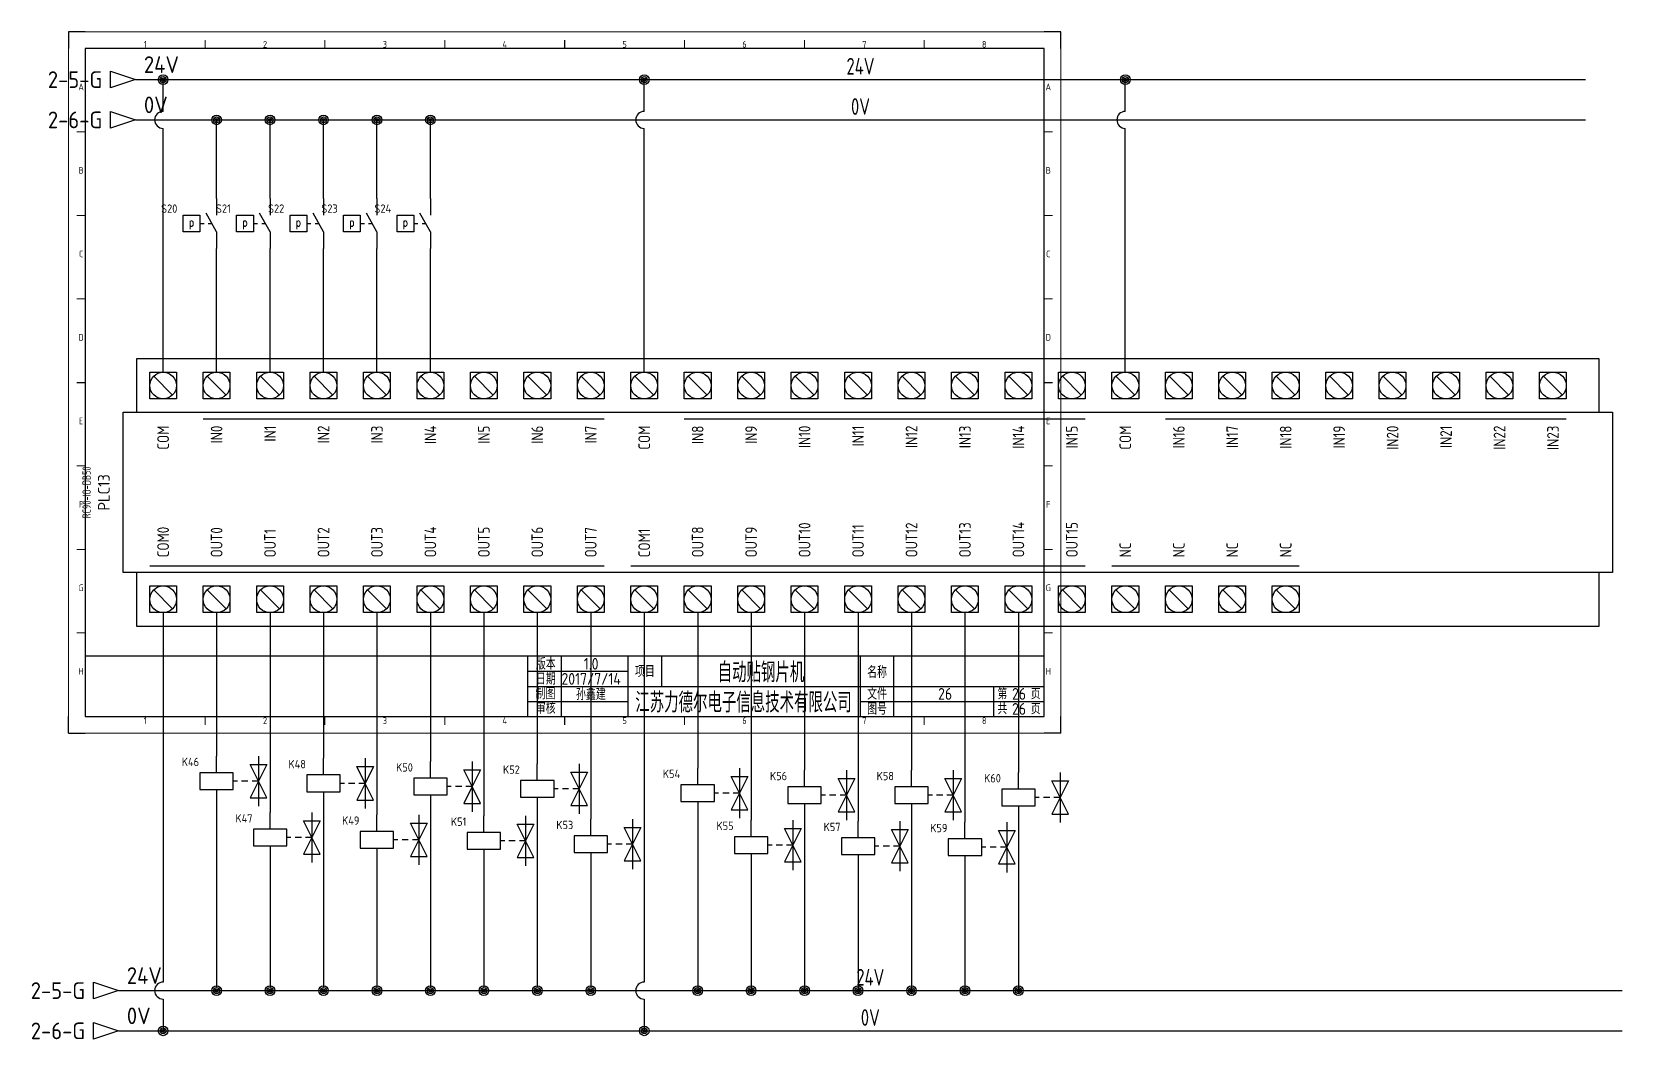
# Model space of a CAD drawing. Header units: millimetres. Extents: x 2018 to 2494, y 1296 to 1597.
import ezdxf
from ezdxf.enums import TextEntityAlignment as Align

# ---------------------------------------------------------------- set-up
doc = ezdxf.new("R2010")
doc.units = ezdxf.units.MM
for name, color, linetype in [('AE_BOR', 1, 'Continuous'), ('DESC', 150, 'Continuous'), ('SYMS', 7, 'Continuous'), ('TAGS', 150, 'Continuous'), ('TERMS', 123, 'Continuous'), ('WIRENO', 72, 'Continuous'), ('WIREREF_DEST', 52, 'Continuous'), ('WIRES', 7, 'Continuous'), ('XREF', 7, 'Continuous'), ('图框_标题栏属性', 1, 'Continuous'), ('图框_标题栏文字', 6, 'Continuous')]:
    doc.layers.add(name, color=color, linetype=linetype)
doc.styles.add('ACGBTS', font='ISOCP.SHX')
doc.styles.add('PIN', font='simplex', dxfattribs={"width": 0.75})
doc.styles.get("Standard").update_dxf_attribs({"font": 'arial.ttf'})
doc.styles.add('WD_IEC', font='ISOCP2.shx', dxfattribs={"height": 4, "bigfont": 'gbcbig.shx'})
doc.styles.add('工程字', font='gbenor.shx', dxfattribs={"bigfont": 'gbcbig.shx'})

# ---------------------------------------------------------------- blocks, each defined once
blk = doc.blocks.new('Border')
for p, q in [((584, 410), (10, 410)), ((10, 410), (10, 10)), ((584, 10), (584, 410)), ((10, 10), (584, 10))]:
    blk.add_line(p, q)
at = {"layer": 'AE_BOR', "color": 1, "lineweight": 30}
for p, q in [((10, 420), (0, 420)), ((0, 420), (0, 410)), ((594, 420), (584, 420)), ((594, 410), (594, 420)), ((297, 410), (297, 415)), ((5, 210), (10, 210)), ((584, 210), (589, 210)), ((0, 0), (0, 10)), ((297, 5), (297, 10)), ((594, 0), (594, 10)), ((0, 0), (10, 0)), ((594, 0), (584, 0))]:
    blk.add_line(p, q, dxfattribs=at)
at = {"layer": 'AE_BOR', "color": 1, "lineweight": 15}
for p, q in [((0, 420), (594, 420)), ((0, 0), (0, 420)), ((594, 420), (594, 0)), ((81.75, 410), (81.75, 415)), ((153.5, 410), (153.5, 415)), ((225.25, 410), (225.25, 415)), ((368.75, 410), (368.75, 415)), ((440.5, 410), (440.5, 415)), ((512.25, 410), (512.25, 415)), ((10, 360), (5, 360)), ((589, 360), (584, 360)), ((10, 310), (5, 310)), ((589, 310), (584, 310)), ((10, 260), (5, 260)), ((589, 260), (584, 260)), ((10, 160), (5, 160)), ((589, 160), (584, 160)), ((10, 110), (5, 110)), ((589, 110), (584, 110)), ((10, 60), (5, 60)), ((589, 60), (584, 60)), ((81.75, 5), (81.75, 10)), ((153.5, 5), (153.5, 10)), ((225.25, 5), (225.25, 10)), ((368.75, 5), (368.75, 10)), ((440.5, 5), (440.5, 10)), ((512.25, 5), (512.25, 10)), ((594, 0), (0, 0))]:
    blk.add_line(p, q, dxfattribs=at)
at = {"layer": 'AE_BOR', "color": 1, "lineweight": 15, "style": 'ACGBTS'}
for s, p in [('1', (45.875, 412.5)), ('2', (117.625, 412.5)), ('3', (189.375, 412.5)), ('4', (261.125, 412.5)), ('5', (332.875, 412.5)), ('6', (404.625, 412.5)), ('7', (476.375, 412.5)), ('8', (548.125, 412.5)), ('A', (7.5, 387)), ('A', (586.5, 387)), ('B', (7.5, 337)), ('B', (586.5, 337)), ('C', (7.5, 287)), ('C', (586.5, 287)), ('D', (7.5, 237)), ('D', (586.5, 237)), ('E', (7.5, 187)), ('E', (586.5, 187)), ('F', (7.5, 137)), ('F', (586.5, 137)), ('G', (7.5, 87)), ('G', (586.5, 87)), ('H', (7.5, 37)), ('H', (586.5, 37)), ('1', (45.875, 7.5)), ('2', (117.625, 7.5)), ('3', (189.375, 7.5)), ('4', (261.125, 7.5)), ('5', (332.875, 7.5)), ('6', (404.625, 7.5)), ('7', (476.375, 7.5)), ('8', (548.125, 7.5))]:
    blk.add_text(s, height=4, dxfattribs=at).set_placement(p, align=Align.MIDDLE)
blk = doc.blocks.new('LdrDkA4')
for p, q in [((132.5, 0), (132.5, 18)), ((142.5, 0), (142.5, 18)), ((162.5, 0), (162.5, 18)), ((162.5, 0), (162.5, 18)), ((162.5, 0), (162.5, 18)), ((172.5, 18), (172.5, 13.5)), ((232, 0), (232, 18)), ((242, 0), (242, 18)), ((132.5, 13.5), (162.5, 13.5)), ((172.5, 13.5), (172.5, 9)), ((132.5, 9), (162.99, 9)), ((162.5, 9), (287, 9)), ((272, 0), (272, 9)), ((132.5, 4.5), (162.5, 4.5)), ((142.5, 2.09), (142.5, 2.09)), ((142.5, 2.09), (142.5, 2.09)), ((232, 4.5), (287, 4.5))]:
    blk.add_line(p, q)
blk.add_lwpolyline([(132.5, 18), (0, 18), (0, 0), (132.5, 0)], close=True)
blk.add_lwpolyline([(132.5, 0), (287, 0), (287, 18), (132.5, 18)])
at = {"flags": 9}
blk.add_attdef('WD_TB', (0, 0), '', height=2.5, dxfattribs=at)
at = {"layer": '图框_标题栏属性', "style": '工程字'}
for tag, height, p in [('版本', 3.5, (151.42, 15.75)), ('项目', 6, (202.25, 13.5)), ('名称', 3.5, (264.42, 13.27)), ('日期', 3.5, (151.42, 11.25)), ('制图', 3.5, (151.34, 6.85)), ('公司名称', 6, (197.03, 4.5)), ('文件', 3.5, (257.37, 6.75)), ('页数', 3.5, (279.5, 6.75)), ('审核', 3.5, (151.65, 2.36)), ('图号', 3.5, (257.37, 2.25)), ('总数', 3.5, (279.5, 2.25))]:
    blk.add_attdef(tag, text='', height=height, dxfattribs=at).set_placement(p, align=Align.MIDDLE)
at = {"layer": '图框_标题栏文字', "style": '工程字'}
for s, height, p in [('版本', 3.5, (137.85, 15.75)), ('项目', 3.5, (167.5, 13.5)), ('名称', 3.5, (237, 13.27)), ('日期', 3.5, (137.85, 11.25)), ('制图', 3.5, (137.75, 6.85)), ('文件', 3.5, (237, 6.75)), ('第    页', 3.25, (279.5, 6.75)), ('审核', 3.5, (137.81, 2.51)), ('图号', 3.5, (237, 2.25)), ('共    页', 3.25, (279.5, 2.25))]:
    blk.add_text(s, height=height, dxfattribs=at).set_placement(p, align=Align.MIDDLE_CENTER)
blk = doc.blocks.new('PLCIO_EPSONRC90IO1')
for p, q in [((-187.84, 39.19), (-187.84, 23.19)), ((249.96, 39.19), (-187.84, 39.19)), ((249.96, 23.19), (249.96, 39.19)), ((-183.84, 27.19), (-183.84, 35.19)), ((-183.84, 35.19), (-175.84, 35.19)), ((-182.67, 34.02), (-177.01, 28.36)), ((-175.84, 35.19), (-175.84, 27.19)), ((-167.84, 27.19), (-167.84, 35.19)), ((-167.84, 35.19), (-159.84, 35.19)), ((-166.67, 34.02), (-161.01, 28.36)), ((-159.84, 35.19), (-159.84, 27.19)), ((-151.84, 27.19), (-151.84, 35.19)), ((-151.84, 35.19), (-143.84, 35.19)), ((-150.67, 34.02), (-145.01, 28.36)), ((-143.84, 35.19), (-143.84, 27.19)), ((-135.84, 27.19), (-135.84, 35.19)), ((-135.84, 35.19), (-127.84, 35.19)), ((-134.67, 34.02), (-129.01, 28.36)), ((-127.84, 35.19), (-127.84, 27.19)), ((-119.84, 27.19), (-119.84, 35.19)), ((-119.84, 35.19), (-111.84, 35.19)), ((-118.67, 34.02), (-113.01, 28.36)), ((-111.84, 35.19), (-111.84, 27.19)), ((-103.84, 27.19), (-103.84, 35.19)), ((-103.84, 35.19), (-95.84, 35.19)), ((-102.67, 34.02), (-97.01, 28.36)), ((-95.84, 35.19), (-95.84, 27.19)), ((-87.84, 27.19), (-87.84, 35.19)), ((-87.84, 35.19), (-79.84, 35.19)), ((-86.67, 34.02), (-81.01, 28.36)), ((-79.84, 35.19), (-79.84, 27.19)), ((-71.84, 27.19), (-71.84, 35.19)), ((-71.84, 35.19), (-63.84, 35.19)), ((-70.67, 34.02), (-65.01, 28.36)), ((-63.84, 35.19), (-63.84, 27.19)), ((-55.84, 27.19), (-55.84, 35.19)), ((-55.84, 35.19), (-47.84, 35.19)), ((-54.67, 34.02), (-49.01, 28.36)), ((-47.84, 35.19), (-47.84, 27.19)), ((-39.84, 27.19), (-39.84, 35.19)), ((-39.84, 35.19), (-31.84, 35.19)), ((-38.67, 34.02), (-33.01, 28.36)), ((-31.84, 35.19), (-31.84, 27.19)), ((-23.84, 27.19), (-23.84, 35.19)), ((-23.84, 35.19), (-15.84, 35.19)), ((-22.67, 34.02), (-17.01, 28.36)), ((-15.84, 35.19), (-15.84, 27.19)), ((-7.84, 27.19), (-7.84, 35.19)), ((-7.84, 35.19), (0.16, 35.19)), ((-6.67, 34.02), (-1.01, 28.36)), ((0.16, 35.19), (0.16, 27.19)), ((8.16, 27.19), (8.16, 35.19)), ((8.16, 35.19), (16.16, 35.19)), ((9.33, 34.02), (14.99, 28.36)), ((16.16, 35.19), (16.16, 27.19)), ((24.16, 27.19), (24.16, 35.19)), ((24.16, 35.19), (32.16, 35.19)), ((25.33, 34.02), (30.99, 28.36)), ((32.16, 35.19), (32.16, 27.19)), ((40.16, 27.19), (40.16, 35.19)), ((40.16, 35.19), (48.16, 35.19)), ((41.33, 34.02), (46.99, 28.36)), ((48.16, 35.19), (48.16, 27.19)), ((56.16, 27.19), (56.16, 35.19)), ((56.16, 35.19), (64.16, 35.19)), ((57.33, 34.02), (62.99, 28.36)), ((64.16, 35.19), (64.16, 27.19)), ((72.16, 27.19), (72.16, 35.19)), ((72.16, 35.19), (80.16, 35.19)), ((73.33, 34.02), (78.99, 28.36)), ((80.16, 35.19), (80.16, 27.19)), ((88.16, 27.19), (88.16, 35.19)), ((88.16, 35.19), (96.16, 35.19)), ((89.33, 34.02), (94.99, 28.36)), ((96.16, 35.19), (96.16, 27.19)), ((104.16, 27.19), (104.16, 35.19)), ((104.16, 35.19), (112.16, 35.19)), ((105.33, 34.02), (110.99, 28.36)), ((112.16, 35.19), (112.16, 27.19)), ((120.16, 27.19), (120.16, 35.19)), ((120.16, 35.19), (128.16, 35.19)), ((121.33, 34.02), (126.99, 28.36)), ((128.16, 35.19), (128.16, 27.19)), ((136.16, 27.19), (136.16, 35.19)), ((136.16, 35.19), (144.16, 35.19)), ((137.33, 34.02), (142.99, 28.36)), ((144.16, 35.19), (144.16, 27.19)), ((152.16, 27.19), (152.16, 35.19)), ((152.16, 35.19), (160.16, 35.19)), ((153.33, 34.02), (158.99, 28.36)), ((160.16, 35.19), (160.16, 27.19)), ((168.16, 27.19), (168.16, 35.19)), ((168.16, 35.19), (176.16, 35.19)), ((169.33, 34.02), (174.99, 28.36)), ((176.16, 35.19), (176.16, 27.19)), ((184.16, 27.19), (184.16, 35.19)), ((184.16, 35.19), (192.16, 35.19)), ((185.33, 34.02), (190.99, 28.36)), ((192.16, 35.19), (192.16, 27.19)), ((200.16, 27.19), (200.16, 35.19)), ((200.16, 35.19), (208.16, 35.19)), ((201.33, 34.02), (206.99, 28.36)), ((208.16, 35.19), (208.16, 27.19)), ((216.16, 27.19), (216.16, 35.19)), ((216.16, 35.19), (224.16, 35.19)), ((217.33, 34.02), (222.99, 28.36)), ((224.16, 35.19), (224.16, 27.19)), ((232.16, 27.19), (232.16, 35.19)), ((232.16, 35.19), (240.16, 35.19)), ((233.33, 34.02), (238.99, 28.36)), ((240.16, 35.19), (240.16, 27.19)), ((-175.84, 27.19), (-183.84, 27.19)), ((-159.84, 27.19), (-167.84, 27.19)), ((-143.84, 27.19), (-151.84, 27.19)), ((-127.84, 27.19), (-135.84, 27.19)), ((-111.84, 27.19), (-119.84, 27.19)), ((-95.84, 27.19), (-103.84, 27.19)), ((-79.84, 27.19), (-87.84, 27.19)), ((-63.84, 27.19), (-71.84, 27.19)), ((-47.84, 27.19), (-55.84, 27.19)), ((-31.84, 27.19), (-39.84, 27.19)), ((-15.84, 27.19), (-23.84, 27.19)), ((0.16, 27.19), (-7.84, 27.19)), ((16.16, 27.19), (8.16, 27.19)), ((32.16, 27.19), (24.16, 27.19)), ((48.16, 27.19), (40.16, 27.19)), ((64.16, 27.19), (56.16, 27.19)), ((80.16, 27.19), (72.16, 27.19)), ((96.16, 27.19), (88.16, 27.19)), ((112.16, 27.19), (104.16, 27.19)), ((128.16, 27.19), (120.16, 27.19)), ((144.16, 27.19), (136.16, 27.19)), ((160.16, 27.19), (152.16, 27.19)), ((176.16, 27.19), (168.16, 27.19)), ((192.16, 27.19), (184.16, 27.19)), ((208.16, 27.19), (200.16, 27.19)), ((224.16, 27.19), (216.16, 27.19)), ((240.16, 27.19), (232.16, 27.19)), ((-191.84, -24.81), (-191.84, 23.19)), ((-191.84, 23.19), (253.96, 23.19)), ((-167.84, 21.19), (-47.84, 21.19)), ((-23.84, 21.19), (96.16, 21.19)), ((120.16, 21.19), (240.16, 21.19)), ((253.96, 23.19), (253.96, -24.81)), ((-183.84, -22.81), (-47.84, -22.81)), ((-39.84, -22.81), (96.16, -22.81)), ((104.16, -22.81), (160.16, -22.81)), ((-187.84, -24.81), (-191.84, -24.81)), ((-187.84, -24.81), (-187.84, -40.81)), ((52.16, -24.81), (-187.84, -24.81)), ((253.96, -24.81), (52.16, -24.81)), ((249.96, -40.81), (249.96, -24.81)), ((-183.84, -28.81), (-175.84, -28.81)), ((-183.84, -36.81), (-183.84, -28.81)), ((-182.67, -29.98), (-177.01, -35.64)), ((-175.84, -28.81), (-175.84, -36.81)), ((-167.84, -28.81), (-159.84, -28.81)), ((-167.84, -28.81), (-159.84, -28.81)), ((-167.84, -36.81), (-167.84, -28.81)), ((-167.84, -36.81), (-167.84, -28.81)), ((-166.67, -29.98), (-161.01, -35.64)), ((-159.84, -28.81), (-159.84, -36.81)), ((-159.84, -28.81), (-159.84, -36.81)), ((-151.84, -28.81), (-143.84, -28.81)), ((-151.84, -28.81), (-143.84, -28.81)), ((-151.84, -36.81), (-151.84, -28.81)), ((-151.84, -36.81), (-151.84, -28.81)), ((-150.67, -29.98), (-145.01, -35.64)), ((-143.84, -28.81), (-143.84, -36.81)), ((-143.84, -28.81), (-143.84, -36.81)), ((-135.84, -28.81), (-127.84, -28.81)), ((-135.84, -28.81), (-127.84, -28.81)), ((-135.84, -36.81), (-135.84, -28.81)), ((-135.84, -36.81), (-135.84, -28.81)), ((-134.67, -29.98), (-129.01, -35.64)), ((-127.84, -28.81), (-127.84, -36.81)), ((-127.84, -28.81), (-127.84, -36.81)), ((-119.84, -28.81), (-111.84, -28.81)), ((-119.84, -28.81), (-111.84, -28.81)), ((-119.84, -36.81), (-119.84, -28.81)), ((-119.84, -36.81), (-119.84, -28.81)), ((-118.67, -29.98), (-113.01, -35.64)), ((-111.84, -28.81), (-111.84, -36.81)), ((-111.84, -28.81), (-111.84, -36.81)), ((-103.84, -28.81), (-95.84, -28.81)), ((-103.84, -28.81), (-95.84, -28.81)), ((-103.84, -36.81), (-103.84, -28.81)), ((-103.84, -36.81), (-103.84, -28.81)), ((-102.67, -29.98), (-97.01, -35.64)), ((-95.84, -28.81), (-95.84, -36.81)), ((-95.84, -28.81), (-95.84, -36.81)), ((-87.84, -28.81), (-79.84, -28.81)), ((-87.84, -28.81), (-79.84, -28.81)), ((-87.84, -36.81), (-87.84, -28.81)), ((-87.84, -36.81), (-87.84, -28.81)), ((-86.67, -29.98), (-81.01, -35.64)), ((-79.84, -28.81), (-79.84, -36.81)), ((-79.84, -28.81), (-79.84, -36.81)), ((-71.84, -28.81), (-63.84, -28.81)), ((-71.84, -28.81), (-63.84, -28.81)), ((-71.84, -36.81), (-71.84, -28.81)), ((-71.84, -36.81), (-71.84, -28.81)), ((-70.67, -29.98), (-65.01, -35.64)), ((-63.84, -28.81), (-63.84, -36.81)), ((-63.84, -28.81), (-63.84, -36.81)), ((-55.84, -28.81), (-47.84, -28.81)), ((-55.84, -28.81), (-47.84, -28.81)), ((-55.84, -36.81), (-55.84, -28.81)), ((-55.84, -36.81), (-55.84, -28.81)), ((-54.67, -29.98), (-49.01, -35.64)), ((-47.84, -28.81), (-47.84, -36.81)), ((-47.84, -28.81), (-47.84, -36.81)), ((-39.84, -28.81), (-31.84, -28.81)), ((-39.84, -28.81), (-31.84, -28.81)), ((-39.84, -36.81), (-39.84, -28.81)), ((-39.84, -36.81), (-39.84, -28.81)), ((-38.67, -29.98), (-33.01, -35.64)), ((-31.84, -28.81), (-31.84, -36.81)), ((-31.84, -28.81), (-31.84, -36.81)), ((-23.84, -28.81), (-15.84, -28.81)), ((-23.84, -28.81), (-15.84, -28.81)), ((-23.84, -36.81), (-23.84, -28.81)), ((-23.84, -36.81), (-23.84, -28.81)), ((-22.67, -29.98), (-17.01, -35.64)), ((-15.84, -28.81), (-15.84, -36.81)), ((-15.84, -28.81), (-15.84, -36.81)), ((-7.84, -28.81), (0.16, -28.81)), ((-7.84, -28.81), (0.16, -28.81)), ((-7.84, -36.81), (-7.84, -28.81)), ((-7.84, -36.81), (-7.84, -28.81)), ((-6.67, -29.98), (-1.01, -35.64)), ((0.16, -28.81), (0.16, -36.81)), ((0.16, -28.81), (0.16, -36.81)), ((8.16, -28.81), (16.16, -28.81)), ((8.16, -28.81), (16.16, -28.81)), ((8.16, -36.81), (8.16, -28.81)), ((8.16, -36.81), (8.16, -28.81)), ((9.33, -29.98), (14.99, -35.64)), ((16.16, -28.81), (16.16, -36.81)), ((16.16, -28.81), (16.16, -36.81)), ((24.16, -28.81), (32.16, -28.81)), ((24.16, -28.81), (32.16, -28.81)), ((24.16, -36.81), (24.16, -28.81)), ((24.16, -36.81), (24.16, -28.81)), ((25.33, -29.98), (30.99, -35.64)), ((32.16, -28.81), (32.16, -36.81)), ((32.16, -28.81), (32.16, -36.81)), ((40.16, -36.81), (40.16, -28.81)), ((40.16, -36.81), (40.16, -28.81)), ((40.16, -28.81), (48.16, -28.81)), ((40.16, -28.81), (48.16, -28.81)), ((41.33, -29.98), (46.99, -35.64)), ((48.16, -28.81), (48.16, -36.81)), ((48.16, -28.81), (48.16, -36.81)), ((56.16, -28.81), (64.16, -28.81)), ((56.16, -28.81), (64.16, -28.81)), ((56.16, -36.81), (56.16, -28.81)), ((56.16, -36.81), (56.16, -28.81)), ((57.33, -29.98), (62.99, -35.64)), ((64.16, -28.81), (64.16, -36.81)), ((64.16, -28.81), (64.16, -36.81)), ((72.16, -28.81), (80.16, -28.81)), ((72.16, -28.81), (80.16, -28.81)), ((72.16, -36.81), (72.16, -28.81)), ((72.16, -36.81), (72.16, -28.81)), ((73.33, -29.98), (78.99, -35.64)), ((80.16, -28.81), (80.16, -36.81)), ((80.16, -28.81), (80.16, -36.81)), ((88.16, -28.81), (96.16, -28.81)), ((88.16, -28.81), (96.16, -28.81)), ((88.16, -36.81), (88.16, -28.81)), ((88.16, -36.81), (88.16, -28.81)), ((89.33, -29.98), (94.99, -35.64)), ((96.16, -28.81), (96.16, -36.81)), ((96.16, -28.81), (96.16, -36.81)), ((104.16, -36.81), (104.16, -28.81)), ((104.16, -36.81), (104.16, -28.81)), ((104.16, -28.81), (112.16, -28.81)), ((104.16, -28.81), (112.16, -28.81)), ((105.33, -29.98), (110.99, -35.64)), ((112.16, -28.81), (112.16, -36.81)), ((112.16, -28.81), (112.16, -36.81)), ((120.16, -28.81), (128.16, -28.81)), ((120.16, -28.81), (128.16, -28.81)), ((120.16, -36.81), (120.16, -28.81)), ((120.16, -36.81), (120.16, -28.81)), ((121.33, -29.98), (126.99, -35.64)), ((128.16, -28.81), (128.16, -36.81)), ((128.16, -28.81), (128.16, -36.81)), ((136.16, -28.81), (144.16, -28.81)), ((136.16, -28.81), (144.16, -28.81)), ((136.16, -36.81), (136.16, -28.81)), ((136.16, -36.81), (136.16, -28.81)), ((137.33, -29.98), (142.99, -35.64)), ((144.16, -28.81), (144.16, -36.81)), ((144.16, -28.81), (144.16, -36.81)), ((152.16, -28.81), (160.16, -28.81)), ((152.16, -28.81), (160.16, -28.81)), ((152.16, -36.81), (152.16, -28.81)), ((152.16, -36.81), (152.16, -28.81)), ((153.33, -29.98), (158.99, -35.64)), ((160.16, -28.81), (160.16, -36.81)), ((160.16, -28.81), (160.16, -36.81)), ((-175.84, -36.81), (-183.84, -36.81)), ((-159.84, -36.81), (-167.84, -36.81)), ((-159.84, -36.81), (-167.84, -36.81)), ((-143.84, -36.81), (-151.84, -36.81)), ((-143.84, -36.81), (-151.84, -36.81)), ((-127.84, -36.81), (-135.84, -36.81)), ((-127.84, -36.81), (-135.84, -36.81)), ((-111.84, -36.81), (-119.84, -36.81)), ((-111.84, -36.81), (-119.84, -36.81)), ((-95.84, -36.81), (-103.84, -36.81)), ((-95.84, -36.81), (-103.84, -36.81)), ((-79.84, -36.81), (-87.84, -36.81)), ((-79.84, -36.81), (-87.84, -36.81)), ((-63.84, -36.81), (-71.84, -36.81)), ((-63.84, -36.81), (-71.84, -36.81)), ((-47.84, -36.81), (-55.84, -36.81)), ((-47.84, -36.81), (-55.84, -36.81)), ((-31.84, -36.81), (-39.84, -36.81)), ((-31.84, -36.81), (-39.84, -36.81)), ((-15.84, -36.81), (-23.84, -36.81)), ((-15.84, -36.81), (-23.84, -36.81)), ((0.16, -36.81), (-7.84, -36.81)), ((0.16, -36.81), (-7.84, -36.81)), ((16.16, -36.81), (8.16, -36.81)), ((16.16, -36.81), (8.16, -36.81)), ((32.16, -36.81), (24.16, -36.81)), ((32.16, -36.81), (24.16, -36.81)), ((48.16, -36.81), (40.16, -36.81)), ((48.16, -36.81), (40.16, -36.81)), ((64.16, -36.81), (56.16, -36.81)), ((64.16, -36.81), (56.16, -36.81)), ((80.16, -36.81), (72.16, -36.81)), ((80.16, -36.81), (72.16, -36.81)), ((96.16, -36.81), (88.16, -36.81)), ((96.16, -36.81), (88.16, -36.81)), ((112.16, -36.81), (104.16, -36.81)), ((112.16, -36.81), (104.16, -36.81)), ((128.16, -36.81), (120.16, -36.81)), ((128.16, -36.81), (120.16, -36.81)), ((144.16, -36.81), (136.16, -36.81)), ((144.16, -36.81), (136.16, -36.81)), ((160.16, -36.81), (152.16, -36.81)), ((160.16, -36.81), (152.16, -36.81)), ((-187.84, -40.81), (249.96, -40.81))]:
    blk.add_line(p, q)
for centre in [(-179.84, 31.19), (-163.84, 31.19), (-147.84, 31.19), (-131.84, 31.19), (-115.84, 31.19), (-99.84, 31.19), (-83.84, 31.19), (-67.84, 31.19), (-51.84, 31.19), (-35.84, 31.19), (-19.84, 31.19), (-3.84, 31.19), (12.16, 31.19), (28.16, 31.19), (44.16, 31.19), (60.16, 31.19), (76.16, 31.19), (92.16, 31.19), (108.16, 31.19), (124.16, 31.19), (140.16, 31.19), (156.16, 31.19), (172.16, 31.19), (188.16, 31.19), (204.16, 31.19), (220.16, 31.19), (236.16, 31.19), (-179.84, -32.81), (-163.84, -32.81), (-147.84, -32.81), (-131.84, -32.81), (-115.84, -32.81), (-99.84, -32.81), (-83.84, -32.81), (-67.84, -32.81), (-51.84, -32.81), (-35.84, -32.81), (-19.84, -32.81), (-3.84, -32.81), (12.16, -32.81), (28.16, -32.81), (44.16, -32.81), (60.16, -32.81), (76.16, -32.81), (92.16, -32.81), (108.16, -32.81), (124.16, -32.81), (140.16, -32.81), (156.16, -32.81)]:
    blk.add_circle(centre, 4)
at = {"style": 'WD_IEC'}
for tag, p, width in [('DESCA47', (-165.33, 63.11), 0.9), ('DESCB47', (-158.34, 63.11), 0.9), ('DESCA48', (-149.33, 63.11), 0.9), ('DESCB48', (-142.34, 63.11), 0.9), ('DESCA49', (-133.33, 63.11), 0.9), ('DESCB49', (-126.34, 63.11), 0.9), ('DESCA50', (-117.33, 63.11), 0.9), ('DESCB50', (-110.34, 63.11), 0.9), ('DESCA51', (-101.33, 63.11), 0.9), ('DESCB51', (-94.34, 63.11), 0.9), ('DESCA52', (-85.33, 63.11), 0.9), ('DESCB52', (-78.34, 63.11), 0.9), ('DESCA53', (-69.33, 63.11), 0.9), ('DESCB53', (-62.34, 63.11), 0.9), ('DESCA54', (-53.33, 63.11), 0.9), ('DESCB54', (-46.34, 63.11), 0.9), ('DESCA56', (-21.33, 63.11), 0.9), ('DESCB56', (-14.34, 63.11), 0.9), ('DESCA57', (-5.33, 63.11), 0.9), ('DESCB57', (1.66, 63.11), 0.9), ('DESCA58', (10.67, 63.11), 0.9), ('DESCB58', (17.66, 63.11), 0.9), ('DESCA59', (26.67, 63.11), 0.9), ('DESCB59', (33.66, 63.11), 0.9), ('DESCA60', (42.67, 63.11), 0.9), ('DESCB60', (49.66, 63.11), 0.9), ('DESCA61', (58.67, 63.11), 0.9), ('DESCB61', (65.66, 63.11), 0.9), ('DESCA62', (74.67, 63.11), 0.9), ('DESCB62', (81.66, 63.11), 0.9), ('DESCA63', (90.67, 63.11), 0.9), ('DESCB63', (97.66, 63.11), 0.9), ('DESCA65', (122.67, 63.11), 0.9), ('DESCB65', (129.66, 63.11), 0.9), ('DESCA66', (138.67, 63.11), 0.9), ('DESCB66', (145.66, 63.11), 0.9), ('DESCA67', (154.67, 63.11), 0.9), ('DESCB67', (161.66, 63.11), 0.9), ('DESCA68', (170.67, 63.11), 0.9), ('DESCB68', (177.66, 63.11), 0.9), ('DESCA69', (186.67, 63.11), 0.9), ('DESCB69', (193.66, 63.11), 0.9), ('DESCA70', (202.67, 63.11), 0.9), ('DESCB70', (209.66, 63.11), 0.9), ('DESCA71', (218.67, 63.11), 0.9), ('DESCB71', (225.66, 63.11), 0.9), ('DESCA72', (234.67, 63.11), 0.9), ('DESCB72', (241.66, 63.11), 0.9), ('WDTAGALT', (-229.84, -12.81), 0.8)]:
    blk.add_attdef(tag, p, '', height=4, rotation=90, dxfattribs=dict(at, width=width))
at = {"style": 'WD_IEC', "width": 0.9}
for tag, p in [('TERM46', (-177.84, 36.42)), ('TERM47', (-161.84, 36.42)), ('TERM48', (-145.84, 36.42)), ('TERM49', (-129.84, 36.42)), ('TERM50', (-113.84, 36.42)), ('TERM51', (-97.84, 36.42)), ('TERM52', (-81.84, 36.42)), ('TERM53', (-65.84, 36.42)), ('TERM54', (-49.84, 36.42)), ('TERM55', (-33.84, 36.42)), ('TERM56', (-17.84, 36.42)), ('TERM57', (-1.84, 36.42)), ('TERM58', (14.16, 36.42)), ('TERM59', (30.16, 36.42)), ('TERM60', (46.16, 36.42)), ('TERM61', (62.16, 36.42)), ('TERM62', (78.16, 36.42)), ('TERM63', (94.16, 36.42)), ('TERM64', (110.16, 36.42)), ('TERM65', (126.16, 36.42)), ('TERM66', (142.16, 36.42)), ('TERM67', (158.16, 36.42)), ('TERM68', (174.16, 36.42)), ('TERM69', (190.16, 36.42)), ('TERM70', (206.16, 36.42)), ('TERM71', (222.16, 36.42)), ('TERM72', (238.16, 36.42))]:
    blk.add_attdef(tag, text='', height=2.5, rotation=90, dxfattribs=at).set_placement(p, align=Align.TOP_LEFT)
at = {"style": 'WD_IEC', "flags": 1}
for tag, p in [('X2TERM46', (-179.84, 35.19)), ('X2TERM47', (-163.84, 35.19)), ('X2TERM48', (-147.84, 35.19)), ('X2TERM49', (-131.84, 35.19)), ('X2TERM50', (-115.84, 35.19)), ('X2TERM51', (-99.84, 35.19)), ('X2TERM52', (-83.84, 35.19)), ('X2TERM53', (-67.84, 35.19)), ('X2TERM54', (-51.84, 35.19)), ('X2TERM55', (-35.84, 35.19)), ('X2TERM56', (-19.84, 35.19)), ('X2TERM57', (-3.84, 35.19)), ('X2TERM58', (12.16, 35.19)), ('X2TERM59', (28.16, 35.19)), ('X2TERM60', (44.16, 35.19)), ('X2TERM61', (60.16, 35.19)), ('X2TERM62', (76.16, 35.19)), ('X2TERM63', (92.16, 35.19)), ('X2TERM64', (108.16, 35.19)), ('X2TERM65', (124.16, 35.19)), ('X2TERM66', (140.16, 35.19)), ('X2TERM67', (156.16, 35.19)), ('X2TERM68', (172.16, 35.19)), ('X2TERM69', (188.16, 35.19)), ('X2TERM70', (204.16, 35.19)), ('X2TERM71', (220.16, 35.19)), ('X2TERM72', (236.16, 35.19)), ('X8TERM01', (-179.84, -36.81)), ('X8TERM02', (-163.84, -36.81)), ('X8TERM03', (-147.84, -36.81)), ('X8TERM04', (-131.84, -36.81)), ('X8TERM05', (-115.84, -36.81)), ('X8TERM06', (-99.84, -36.81)), ('X8TERM07', (-83.84, -36.81)), ('X8TERM08', (-67.84, -36.81)), ('X8TERM09', (-51.84, -36.81)), ('X8TERM10', (-35.84, -36.81)), ('X8TERM11', (-19.84, -36.81)), ('X8TERM12', (-3.84, -36.81)), ('X8TERM13', (12.16, -36.81)), ('X8TERM14', (28.16, -36.81)), ('X8TERM15', (44.16, -36.81)), ('X8TERM16', (60.16, -36.81)), ('X8TERM17', (76.16, -36.81)), ('X8TERM18', (92.16, -36.81)), ('X8TERM19', (108.16, -36.81)), ('X8TERM20', (124.16, -36.81)), ('X8TERM21', (140.16, -36.81)), ('X8TERM22', (156.16, -36.81))]:
    blk.add_attdef(tag, p, '', height=0.35, rotation=90, dxfattribs=at)
at = {"style": 'WD_IEC', "width": 0.9}
for tag, p in [('TAGA54', (-51.84, 19.19)), ('TERMDESC64', (108.16, 19.19)), ('TERMDESC46', (-179.84, 19.19)), ('TAGA47', (-163.84, 19.19)), ('TAGA48', (-147.84, 19.19)), ('TAGA49', (-131.84, 19.19)), ('TAGA50', (-115.84, 19.19)), ('TAGA51', (-99.84, 19.19)), ('TAGA52', (-83.84, 19.19)), ('TAGA53', (-67.84, 19.19)), ('TERMDESC55', (-35.84, 19.19)), ('TAGA56', (-19.84, 19.19)), ('TAGA57', (-3.84, 19.19)), ('TAGA58', (12.16, 19.19)), ('TAGA59', (28.16, 19.19)), ('TAGA60', (44.16, 19.19)), ('TAGA61', (60.16, 19.19)), ('TAGA62', (76.16, 19.19)), ('TAGA63', (92.16, 19.19)), ('TAGA65', (124.16, 19.19)), ('TAGA66', (140.16, 19.19)), ('TAGA67', (156.16, 19.19)), ('TAGA68', (172.16, 19.19)), ('TAGA69', (188.16, 19.19)), ('TAGA70', (204.16, 19.19)), ('TAGA71', (220.16, 19.19)), ('TAGA72', (236.16, 19.19))]:
    blk.add_attdef(tag, text='', height=3.5, rotation=90, dxfattribs=at).set_placement(p, align=Align.MIDDLE_RIGHT)
at = {"linetype": 'Continuous', "style": 'WD_IEC', "flags": 9}
for tag, p in [('ASSYCODE', (-218.83, 6.55)), ('FAMILY', (-218.05, 6.58))]:
    blk.add_attdef(tag, text='', height=0.32, rotation=90, dxfattribs=at).set_placement(p, align=Align.CENTER)
at = {"style": 'WD_IEC'}
for tag, width, p in [('INST', 0.8, (-226, -0.81)), ('LOC', 0.8, (-222.56, -0.81)), ('MFG', 0.8, (-218.55, -0.81)), ('CAT', 0.9, (-215.05, -0.81)), ('DESC', 0.8, (-201.5, -0.81))]:
    blk.add_attdef(tag, text='', height=2.5, rotation=90, dxfattribs=dict(at, width=width)).set_placement(p, align=Align.CENTER)
for tag, p in [('LINE1', (-210.55, -0.81)), ('LINE2', (-205.55, -0.81)), ('TAG1', (-195.84, -0.81))]:
    blk.add_attdef(tag, text='', height=3.5, rotation=90, dxfattribs=at).set_placement(p, align=Align.CENTER)
at = {"style": 'WD_IEC', "width": 0.9}
for tag, p in [('TERMDESC01', (-179.84, -20.26)), ('TERMDESC10', (-35.84, -20.26)), ('TERMDESC19', (108.16, -20.26)), ('TERMDESC20', (124.16, -20.26)), ('TERMDESC21', (140.16, -20.26)), ('TERMDESC22', (156.16, -20.26)), ('TAGA02', (-163.84, -20.26)), ('TAGA03', (-147.84, -20.26)), ('TAGA04', (-131.84, -20.26)), ('TAGA05', (-115.84, -20.26)), ('TAGA06', (-99.84, -20.26)), ('TAGA07', (-83.84, -20.26)), ('TAGA08', (-67.84, -20.26)), ('TAGA09', (-51.84, -20.26)), ('TAGA11', (-19.84, -20.26)), ('TAGA12', (-3.84, -20.26)), ('TAGA13', (12.16, -20.26)), ('TAGA14', (28.16, -20.26)), ('TAGA15', (44.16, -20.26)), ('TAGA16', (60.16, -20.26)), ('TAGA17', (76.16, -20.26)), ('TAGA18', (92.16, -20.26))]:
    blk.add_attdef(tag, text='', height=3.5, rotation=90, dxfattribs=at).set_placement(p, align=Align.MIDDLE_LEFT)
for tag, p in [('TERM01', (-177.84, -37.72)), ('TERM02', (-161.84, -37.86)), ('TERM03', (-145.84, -37.86)), ('TERM04', (-129.84, -37.86)), ('TERM05', (-113.84, -37.86)), ('TERM06', (-97.84, -37.86)), ('TERM07', (-81.84, -37.86)), ('TERM08', (-65.84, -37.86)), ('TERM09', (-49.84, -37.86)), ('TERM10', (-33.84, -37.86)), ('TERM12', (-1.84, -37.86)), ('TERM13', (14.16, -37.86)), ('TERM14', (30.16, -37.86)), ('TERM15', (46.16, -37.86)), ('TERM16', (62.16, -37.86)), ('TERM17', (78.16, -37.86)), ('TERM18', (94.16, -37.86)), ('TERM19', (110.16, -37.86)), ('TERM20', (126.16, -37.86)), ('TERM22', (158.16, -37.86)), ('TERM11', (-17.84, -37.86)), ('TERM21', (142.16, -37.86))]:
    blk.add_attdef(tag, text='', height=2.5, rotation=90, dxfattribs=at).set_placement(p, align=Align.TOP_RIGHT)
for tag, p in [('DESCA02', (-165.33, -64.89)), ('DESCB02', (-158.34, -64.89)), ('DESCA03', (-149.33, -64.89)), ('DESCB03', (-142.34, -64.89)), ('DESCA04', (-133.33, -64.89)), ('DESCB04', (-126.34, -64.89)), ('DESCA05', (-117.33, -64.89)), ('DESCB05', (-110.34, -64.89)), ('DESCA06', (-101.33, -64.89)), ('DESCB06', (-94.34, -64.89)), ('DESCA07', (-85.33, -64.89)), ('DESCB07', (-78.34, -64.89)), ('DESCA08', (-69.33, -64.89)), ('DESCB08', (-62.34, -64.89)), ('DESCA09', (-53.33, -64.89)), ('DESCB09', (-46.34, -64.89)), ('DESCA11', (-21.33, -64.89)), ('DESCB11', (-14.34, -64.89)), ('DESCA12', (-5.33, -64.89)), ('DESCB12', (1.66, -64.89)), ('DESCA13', (10.67, -64.89)), ('DESCB13', (17.66, -64.89)), ('DESCA14', (26.67, -64.89)), ('DESCB14', (33.66, -64.89)), ('DESCA15', (42.67, -64.89)), ('DESCB15', (49.66, -64.89)), ('DESCA16', (58.67, -64.89)), ('DESCB16', (65.66, -64.89)), ('DESCA17', (74.67, -64.89)), ('DESCB17', (81.66, -64.89))]:
    blk.add_attdef(tag, text='', height=4, rotation=90, dxfattribs=at).set_placement(p, align=Align.RIGHT)
blk = doc.blocks.new('HA1D3')
blk.add_lwpolyline([(0, 0), (-3.75, -1.25), (-3.75, 1.25)], close=True)
at = {"style": 'WD_IEC', "flags": 1}
blk.add_attdef('SIGCODE', text='', height=1, dxfattribs=at).set_placement((-2.5, 1.8), align=Align.RIGHT)
at = {"style": 'WD_IEC'}
for tag, p, height, flags in [('WIRENO', (1.25, 1), 2.5, 8), ('X1TERM01', (0, 0), 0.32, 1)]:
    blk.add_attdef(tag, p, '', height=height, dxfattribs=dict(at, flags=flags))
blk.add_attdef('XREF', text='', height=2.5, dxfattribs=at).set_placement((-5, 0), align=Align.MIDDLE_RIGHT)
blk.add_attdef('DESC1', text='', height=2.5, dxfattribs=at).set_placement((1.25, -1), align=Align.TOP_LEFT)
blk = doc.blocks.new('WD_WNH')
at = {"linetype": 'Continuous', "style": 'WD_IEC', "width": 0.8}
blk.add_attdef('WIRENO', text='', height=2.5, dxfattribs=at).set_placement((0, 0.75), align=Align.CENTER)
at = {"style": 'WD_IEC', "flags": 1}
for tag, p in [('W08USER', (0, 0.375)), ('W04USER', (0, 0.875)), ('W05USER', (0, 0.75)), ('W09USER', (0, 0.25)), ('W03USER', (0, 1)), ('W06USER', (0, 0.625)), ('W07USER', (0, 0.5)), ('W02USER', (0, 1.125)), ('W01USER', (0, 1.25)), ('W10USER', (0, 0.125))]:
    blk.add_attdef(tag, text='', height=0.08, dxfattribs=at).set_placement(p, align=Align.CENTER)
blk = doc.blocks.new('WDDOT')
for radius in [0.72, 0.449, 0.223]:
    blk.add_circle((0, 0), radius)
blk = doc.blocks.new('VSV1')
for p, q in [((0, 2.5), (0, 7.5)), ((12.5, 0), (10, 5)), ((10, 5), (15, 5)), ((12.5, 7.5), (12.5, -7.5)), ((15, 5), (12.5, 0)), ((6.25, 0), (5, 0)), ((9.38, 0), (7.5, 0)), ((12.5, 0), (10, -5)), ((12.5, 0), (10.62, 0)), ((15, -5), (12.5, 0)), ((0, -2.5), (0, -7.5)), ((10, -5), (15, -5))]:
    blk.add_line(p, q)
blk.add_lwpolyline([(-5, 2.5), (-5, -2.5), (5, -2.5), (5, 2.5)], close=True)
at = {"style": 'WD_IEC'}
for tag, p in [('INST', (-5.25, 11.5)), ('LOC', (-5.25, 8)), ('TAG1', (-5.25, 4.5)), ('DESC1', (-5.25, -6.85)), ('DESC2', (-5.25, -10.35)), ('DESC3', (-5.25, -13.85))]:
    blk.add_attdef(tag, text='', height=2.5, dxfattribs=at).set_placement(p, align=Align.RIGHT)
blk.add_attdef('TERM01', text='', height=2, rotation=90, dxfattribs=at).set_placement((-1, 7.5), align=Align.RIGHT)
at = {"style": 'WD_IEC', "flags": 1}
for tag, p, height in [('X2TERM01', (0, 7.5), 0.32), ('X4LINK', (-5, 0), 0.32), ('X1LINK', (12.5, 0), 0.32), ('ASSYCODE', (1, -4), 1), ('FAMILY', (1, -5.5), 1), ('X8TERM02', (0, -7.5), 0.32), ('CATDESC', (1, -7), 1)]:
    blk.add_attdef(tag, p, '', height=height, dxfattribs=at)
at = {"style": 'WD_IEC', "flags": 9}
for tag, p in [('MFG', (-6, 1)), ('CAT', (-6, -1.5))]:
    blk.add_attdef(tag, text='', height=1.5, dxfattribs=at).set_placement(p, align=Align.RIGHT)
at = {"style": 'WD_IEC'}
blk.add_attdef('TERM02', (-1, -7.5), '', height=2, rotation=90, dxfattribs=at)
at = {"lineweight": 9, "style": 'WD_IEC'}
for tag, p in [('NO', (-5.5, -16.5)), ('NC', (-5.5, -20))]:
    blk.add_attdef(tag, text='', height=2.5, dxfattribs=at).set_placement(p, align=Align.TOP_RIGHT)
for tag, p in [('XREFNO', (-4, -16.5)), ('XREFNC', (-4, -20)), ('WDTAGALT', (-3.88, -23.13))]:
    blk.add_attdef(tag, text='', height=2.5, dxfattribs=at).set_placement(p, align=Align.TOP_LEFT)
blk = doc.blocks.new('VPS11')
for p, q in [((0, 7.5), (0, 2.5)), ((-5, 0), (-3.75, 0)), ((0, -2.5), (-3.12, 3.12)), ((-2.5, 0), (-1.39, 0)), ((0, -2.5), (0, -7.5))]:
    blk.add_line(p, q)
blk.add_lwpolyline([(-5, 2.5), (-5, -2.5), (-10, -2.5), (-10, 2.5)], close=True)
at = {"style": 'PIN', "width": 0.75}
blk.add_text('p', height=2.5, dxfattribs=at).set_placement((-7.5, 0), align=Align.MIDDLE)
at = {"style": 'WD_IEC'}
for tag, p in [('INST', (-11.75, 10.25)), ('TAG1', (-11.75, 3.25)), ('LOC', (-11.75, 6.75)), ('RATING1', (-11.75, -1.35)), ('DESC1', (-11.75, -9.85)), ('DESC2', (-11.75, -13.35)), ('DESC3', (-11.75, -16.85))]:
    blk.add_attdef(tag, text='', height=2.5, dxfattribs=at).set_placement(p, align=Align.RIGHT)
blk.add_attdef('TERM01', text='', height=2, rotation=90, dxfattribs=at).set_placement((-1, 7.5), align=Align.RIGHT)
at = {"style": 'WD_IEC', "flags": 1}
for tag, p, height in [('X2TERM01', (0, 7.5), 0.32), ('MFG', (2.75, 6.5), 1.5), ('CAT', (2.75, 4), 1.5), ('X1LINK', (0, 0), 0.32), ('ASSYCODE', (1, -4), 1), ('CONTACT', (1, -2.5), 1), ('FAMILY', (1, -5.5), 1), ('COMMON', (2.25, -3.75), 1), ('X8TERM02', (0, -7.5), 0.32), ('CATDESC', (1, -7), 1)]:
    blk.add_attdef(tag, p, '', height=height, dxfattribs=at)
at = {"style": 'WD_IEC'}
blk.add_attdef('TERM02', (-1, -7.5), '', height=2, rotation=90, dxfattribs=at)
at = {"lineweight": 15, "style": 'WD_IEC'}
for tag, p in [('XREF', (-11.75, -6)), ('WDTAGALT', (-11.25, -20.13))]:
    blk.add_attdef(tag, text='', height=2.5, dxfattribs=at).set_placement(p, align=Align.RIGHT)

msp = doc.modelspace()

# ---------------------------------------------------------------- linework, layer by layer
at = {"layer": 'WIRES'}
for p, q in [((2049.35, 1583.09), (2483.34, 1583.09)), ((2057.6, 1573.58), (2057.6, 1583.09)), ((2201.6, 1573.58), (2201.6, 1583.09)), ((2345.6, 1573.58), (2345.6, 1583.09)), ((2049.35, 1571.04), (2483.34, 1571.04)), ((2073.6, 1547.48), (2073.6, 1571.11)), ((2089.6, 1547.48), (2089.6, 1571.11)), ((2105.6, 1547.48), (2105.6, 1571.11)), ((2121.6, 1547.48), (2121.6, 1571.11)), ((2137.6, 1547.48), (2137.6, 1571.04)), ((2057.6, 1495.49), (2057.6, 1568.5)), ((2201.6, 1495.49), (2201.6, 1568.5)), ((2345.6, 1495.49), (2345.6, 1568.5)), ((2073.6, 1495.49), (2073.6, 1532.48)), ((2089.6, 1495.49), (2089.6, 1532.48)), ((2105.6, 1495.49), (2105.6, 1532.48)), ((2121.6, 1495.49), (2121.6, 1532.48)), ((2137.6, 1495.49), (2137.6, 1532.48)), ((2057.6, 1423.49), (2057.6, 1312.85)), ((2073.6, 1423.49), (2073.6, 1380.55)), ((2089.6, 1423.49), (2089.6, 1363.64)), ((2105.6, 1423.49), (2105.6, 1379.88)), ((2121.6, 1423.49), (2121.6, 1362.98)), ((2137.6, 1423.49), (2137.6, 1378.89)), ((2153.6, 1423.49), (2153.6, 1362.65)), ((2169.6, 1423.49), (2169.6, 1378.23)), ((2185.6, 1423.49), (2185.6, 1361.66)), ((2201.6, 1423.49), (2201.6, 1312.85)), ((2217.6, 1423.49), (2217.6, 1376.97)), ((2233.6, 1423.49), (2233.6, 1361.4)), ((2249.6, 1423.49), (2249.6, 1376.31)), ((2265.6, 1423.49), (2265.6, 1361.07)), ((2281.6, 1423.49), (2281.6, 1376.31)), ((2297.6, 1423.49), (2297.6, 1360.73)), ((2313.6, 1423.49), (2313.6, 1375.65)), ((2073.6, 1365.55), (2073.6, 1311.47)), ((2105.6, 1364.88), (2105.6, 1311.47)), ((2137.6, 1363.89), (2137.6, 1311.47)), ((2169.6, 1363.23), (2169.6, 1311.47)), ((2217.6, 1361.97), (2217.6, 1309.39)), ((2249.6, 1361.31), (2249.6, 1309.39)), ((2281.6, 1361.31), (2281.6, 1309.39)), ((2313.6, 1360.65), (2313.6, 1309.39)), ((2089.6, 1348.64), (2089.6, 1311.47)), ((2121.6, 1347.98), (2121.6, 1311.47)), ((2153.6, 1347.65), (2153.6, 1311.47)), ((2185.6, 1346.66), (2185.6, 1311.47)), ((2233.6, 1346.4), (2233.6, 1309.39)), ((2265.6, 1346.07), (2265.6, 1309.39)), ((2297.6, 1345.73), (2297.6, 1309.39)), ((2044.23, 1310.31), (2494.32, 1310.31)), ((2057.6, 1307.77), (2057.6, 1298.26)), ((2201.6, 1307.77), (2201.6, 1298.26)), ((2044.23, 1298.26), (2494.32, 1298.26))]:
    msp.add_line(p, q, dxfattribs=at)
for centre in [(2057.6, 1571.04), (2201.6, 1571.04), (2345.6, 1571.04), (2057.6, 1310.31), (2201.6, 1310.31)]:
    msp.add_arc(centre, 2.54, 90, 270, dxfattribs=at)

# ---------------------------------------------------------------- block references
msp.add_blockref('LdrDkA4', (2034.29, 1392.42)).add_auto_attribs({'总数': '26', '页数': '26', '文件': '26', '公司名称': '江苏力德尔电子信息技术有限公司', '项目': '自动贴钢片机', '制图': '孙鑫建', '日期': '2017/7/14', '版本': '1.0'})
at = {"layer": 'AE_BOR', "xscale": 0.5, "yscale": 0.5, "zscale": 0.5}
msp.add_blockref('Border', (2029.29, 1387.42), dxfattribs=at)
at = {"layer": 'SYMS'}
ref = msp.add_blockref('HA1D3', (2049.35, 1583.09), dxfattribs=dict(at, xscale=2, yscale=2, zscale=2))
ref.add_attrib('XREF', '2-5-G', dxfattribs={"layer": 'XREF', "height": 5, "style": 'WD_IEC'}).set_placement((2039.35, 1583.09), align=Align.MIDDLE_RIGHT)
ref.add_attrib('WIRENO', '24V', (2051.85, 1585.09), dxfattribs={"layer": 'WIREREF_DEST', "height": 5, "style": 'WD_IEC', "flags": 8})
at = {"layer": 'SYMS', "xscale": 2, "yscale": 2, "zscale": 2}
for p in [(2057.6, 1583.09), (2201.6, 1583.09), (2345.6, 1583.09), (2073.6, 1571.04), (2089.6, 1571.04), (2105.6, 1571.04), (2121.6, 1571.04), (2137.6, 1571.04), (2073.6, 1310.31), (2089.6, 1310.31), (2105.6, 1310.31), (2121.6, 1310.31), (2137.6, 1310.31), (2153.6, 1310.31), (2169.6, 1310.31), (2185.6, 1310.31), (2217.6, 1310.31), (2233.6, 1310.31), (2249.6, 1310.31), (2265.6, 1310.31), (2281.6, 1310.31), (2297.6, 1310.31), (2313.6, 1310.31), (2057.6, 1298.26), (2201.6, 1298.26)]:
    msp.add_blockref('WDDOT', p, dxfattribs=at)
at = {"layer": 'SYMS'}
ref = msp.add_blockref('HA1D3', (2049.35, 1571.04), dxfattribs=dict(at, xscale=2, yscale=2, zscale=2))
ref.add_attrib('XREF', '2-6-G', dxfattribs={"layer": 'XREF', "height": 5, "style": 'WD_IEC'}).set_placement((2039.35, 1571.04), align=Align.MIDDLE_RIGHT)
ref.add_attrib('WIRENO', '0V', (2051.85, 1573.04), dxfattribs={"layer": 'WIREREF_DEST', "height": 5, "style": 'WD_IEC', "flags": 8})
ref = msp.add_blockref('VPS11', (2073.6, 1539.98), dxfattribs=at)
ref.add_attrib('TAG1', 'S20', dxfattribs={"layer": 'TAGS', "height": 2.5, "style": 'WD_IEC'}).set_placement((2061.85, 1543.23), align=Align.RIGHT)
ref = msp.add_blockref('VPS11', (2089.6, 1539.98), dxfattribs=at)
ref.add_attrib('TAG1', 'S21', dxfattribs={"layer": 'TAGS', "height": 2.5, "style": 'WD_IEC'}).set_placement((2077.85, 1543.23), align=Align.RIGHT)
ref = msp.add_blockref('VPS11', (2105.6, 1539.98), dxfattribs=at)
ref.add_attrib('TAG1', 'S22', dxfattribs={"layer": 'TAGS', "height": 2.5, "style": 'WD_IEC'}).set_placement((2093.85, 1543.23), align=Align.RIGHT)
ref = msp.add_blockref('VPS11', (2121.6, 1539.98), dxfattribs=at)
ref.add_attrib('TAG1', 'S23', dxfattribs={"layer": 'TAGS', "height": 2.5, "style": 'WD_IEC'}).set_placement((2109.85, 1543.23), align=Align.RIGHT)
ref = msp.add_blockref('VPS11', (2137.6, 1539.98), dxfattribs=at)
ref.add_attrib('TAG1', 'S24', dxfattribs={"layer": 'TAGS', "height": 2.5, "style": 'WD_IEC'}).set_placement((2125.85, 1543.23), align=Align.RIGHT)
ref = msp.add_blockref('PLCIO_EPSONRC90IO1', (2237.44, 1460.3), dxfattribs=at)
ref.add_attrib('TAGA54', 'IN7', dxfattribs={"layer": 'TAGS', "height": 3.5, "rotation": 90, "style": 'WD_IEC', "width": 0.9}).set_placement((2185.6, 1479.49), align=Align.MIDDLE_RIGHT)
ref.add_attrib('TAGA53', 'IN6', dxfattribs={"layer": 'TAGS', "height": 3.5, "rotation": 90, "style": 'WD_IEC', "width": 0.9}).set_placement((2169.6, 1479.49), align=Align.MIDDLE_RIGHT)
ref.add_attrib('TAGA52', 'IN5', dxfattribs={"layer": 'TAGS', "height": 3.5, "rotation": 90, "style": 'WD_IEC', "width": 0.9}).set_placement((2153.6, 1479.49), align=Align.MIDDLE_RIGHT)
ref.add_attrib('TAGA51', 'IN4', dxfattribs={"layer": 'TAGS', "height": 3.5, "rotation": 90, "style": 'WD_IEC', "width": 0.9}).set_placement((2137.6, 1479.49), align=Align.MIDDLE_RIGHT)
ref.add_attrib('TAGA50', 'IN3', dxfattribs={"layer": 'TAGS', "height": 3.5, "rotation": 90, "style": 'WD_IEC', "width": 0.9}).set_placement((2121.6, 1479.49), align=Align.MIDDLE_RIGHT)
ref.add_attrib('TAGA49', 'IN2', dxfattribs={"layer": 'TAGS', "height": 3.5, "rotation": 90, "style": 'WD_IEC', "width": 0.9}).set_placement((2105.6, 1479.49), align=Align.MIDDLE_RIGHT)
ref.add_attrib('TAGA48', 'IN1', dxfattribs={"layer": 'TAGS', "height": 3.5, "rotation": 90, "style": 'WD_IEC', "width": 0.9}).set_placement((2089.6, 1479.49), align=Align.MIDDLE_RIGHT)
ref.add_attrib('TERMDESC46', 'COM', dxfattribs={"layer": 'TERMS', "height": 3.5, "rotation": 90, "style": 'WD_IEC', "width": 0.9}).set_placement((2057.6, 1479.49), align=Align.MIDDLE_RIGHT)
ref.add_attrib('TAGA16', 'OUT13', dxfattribs={"layer": 'TAGS', "height": 3.5, "rotation": 90, "style": 'WD_IEC', "width": 0.9}).set_placement((2297.6, 1440.04), align=Align.MIDDLE_LEFT)
ref.add_attrib('TAGA15', 'OUT12', dxfattribs={"layer": 'TAGS', "height": 3.5, "rotation": 90, "style": 'WD_IEC', "width": 0.9}).set_placement((2281.6, 1440.04), align=Align.MIDDLE_LEFT)
ref.add_attrib('TAGA14', 'OUT11', dxfattribs={"layer": 'TAGS', "height": 3.5, "rotation": 90, "style": 'WD_IEC', "width": 0.9}).set_placement((2265.6, 1440.04), align=Align.MIDDLE_LEFT)
ref.add_attrib('TAGA13', 'OUT10', dxfattribs={"layer": 'TAGS', "height": 3.5, "rotation": 90, "style": 'WD_IEC', "width": 0.9}).set_placement((2249.6, 1440.04), align=Align.MIDDLE_LEFT)
ref.add_attrib('TAGA11', 'OUT8', dxfattribs={"layer": 'TAGS', "height": 3.5, "rotation": 90, "style": 'WD_IEC', "width": 0.9}).set_placement((2217.6, 1440.04), align=Align.MIDDLE_LEFT)
ref.add_attrib('TERMDESC10', 'COM1', dxfattribs={"layer": 'TERMS', "height": 3.5, "rotation": 90, "style": 'WD_IEC', "width": 0.9}).set_placement((2201.6, 1440.04), align=Align.MIDDLE_LEFT)
ref.add_attrib('TAGA09', 'OUT7', dxfattribs={"layer": 'TAGS', "height": 3.5, "rotation": 90, "style": 'WD_IEC', "width": 0.9}).set_placement((2185.6, 1440.04), align=Align.MIDDLE_LEFT)
ref.add_attrib('TAGA08', 'OUT6', dxfattribs={"layer": 'TAGS', "height": 3.5, "rotation": 90, "style": 'WD_IEC', "width": 0.9}).set_placement((2169.6, 1440.04), align=Align.MIDDLE_LEFT)
ref.add_attrib('TAGA07', 'OUT5', dxfattribs={"layer": 'TAGS', "height": 3.5, "rotation": 90, "style": 'WD_IEC', "width": 0.9}).set_placement((2153.6, 1440.04), align=Align.MIDDLE_LEFT)
ref.add_attrib('TAGA06', 'OUT4', dxfattribs={"layer": 'TAGS', "height": 3.5, "rotation": 90, "style": 'WD_IEC', "width": 0.9}).set_placement((2137.6, 1440.04), align=Align.MIDDLE_LEFT)
ref.add_attrib('TAGA04', 'OUT2', dxfattribs={"layer": 'TAGS', "height": 3.5, "rotation": 90, "style": 'WD_IEC', "width": 0.9}).set_placement((2105.6, 1440.04), align=Align.MIDDLE_LEFT)
ref.add_attrib('TAGA03', 'OUT1', dxfattribs={"layer": 'TAGS', "height": 3.5, "rotation": 90, "style": 'WD_IEC', "width": 0.9}).set_placement((2089.6, 1440.04), align=Align.MIDDLE_LEFT)
ref.add_attrib('DESC', 'RC90-IO-DB50', dxfattribs={"layer": 'DESC', "height": 2.5, "rotation": 90, "style": 'WD_IEC', "width": 0.8}).set_placement((2035.94, 1459.49), align=Align.CENTER)
ref.add_attrib('TAG1', 'PLC13', dxfattribs={"layer": 'TAGS', "height": 3.5, "rotation": 90, "style": 'WD_IEC'}).set_placement((2041.6, 1459.49), align=Align.CENTER)
ref.add_attrib('TERMDESC01', 'COM0', dxfattribs={"layer": 'TERMS', "height": 3.5, "rotation": 90, "style": 'WD_IEC', "width": 0.9}).set_placement((2057.6, 1440.04), align=Align.MIDDLE_LEFT)
ref.add_attrib('TAGA02', 'OUT0', dxfattribs={"layer": 'TAGS', "height": 3.5, "rotation": 90, "style": 'WD_IEC', "width": 0.9}).set_placement((2073.6, 1440.04), align=Align.MIDDLE_LEFT)
ref.add_attrib('TAGA05', 'OUT3', dxfattribs={"layer": 'TAGS', "height": 3.5, "rotation": 90, "style": 'WD_IEC', "width": 0.9}).set_placement((2121.6, 1440.04), align=Align.MIDDLE_LEFT)
ref.add_attrib('TAGA47', 'IN0', dxfattribs={"layer": 'TAGS', "height": 3.5, "rotation": 90, "style": 'WD_IEC', "width": 0.9}).set_placement((2073.6, 1479.49), align=Align.MIDDLE_RIGHT)
ref.add_attrib('TAGA12', 'OUT9', dxfattribs={"layer": 'TAGS', "height": 3.5, "rotation": 90, "style": 'WD_IEC', "width": 0.9}).set_placement((2233.6, 1440.04), align=Align.MIDDLE_LEFT)
ref.add_attrib('TAGA63', 'IN15', dxfattribs={"layer": 'TAGS', "height": 3.5, "rotation": 90, "style": 'WD_IEC', "width": 0.9}).set_placement((2329.6, 1479.49), align=Align.MIDDLE_RIGHT)
ref.add_attrib('TAGA62', 'IN14', dxfattribs={"layer": 'TAGS', "height": 3.5, "rotation": 90, "style": 'WD_IEC', "width": 0.9}).set_placement((2313.6, 1479.49), align=Align.MIDDLE_RIGHT)
ref.add_attrib('TAGA61', 'IN13', dxfattribs={"layer": 'TAGS', "height": 3.5, "rotation": 90, "style": 'WD_IEC', "width": 0.9}).set_placement((2297.6, 1479.49), align=Align.MIDDLE_RIGHT)
ref.add_attrib('TAGA60', 'IN12', dxfattribs={"layer": 'TAGS', "height": 3.5, "rotation": 90, "style": 'WD_IEC', "width": 0.9}).set_placement((2281.6, 1479.49), align=Align.MIDDLE_RIGHT)
ref.add_attrib('TAGA59', 'IN11', dxfattribs={"layer": 'TAGS', "height": 3.5, "rotation": 90, "style": 'WD_IEC', "width": 0.9}).set_placement((2265.6, 1479.49), align=Align.MIDDLE_RIGHT)
ref.add_attrib('TAGA58', 'IN10', dxfattribs={"layer": 'TAGS', "height": 3.5, "rotation": 90, "style": 'WD_IEC', "width": 0.9}).set_placement((2249.6, 1479.49), align=Align.MIDDLE_RIGHT)
ref.add_attrib('TAGA57', 'IN9', dxfattribs={"layer": 'TAGS', "height": 3.5, "rotation": 90, "style": 'WD_IEC', "width": 0.9}).set_placement((2233.6, 1479.49), align=Align.MIDDLE_RIGHT)
ref.add_attrib('TERMDESC55', 'COM', dxfattribs={"layer": 'TERMS', "height": 3.5, "rotation": 90, "style": 'WD_IEC', "width": 0.9}).set_placement((2201.6, 1479.49), align=Align.MIDDLE_RIGHT)
ref.add_attrib('TAGA56', 'IN8', dxfattribs={"layer": 'TAGS', "height": 3.5, "rotation": 90, "style": 'WD_IEC', "width": 0.9}).set_placement((2217.6, 1479.49), align=Align.MIDDLE_RIGHT)
ref.add_attrib('TAGA72', 'IN23', dxfattribs={"layer": 'TAGS', "height": 3.5, "rotation": 90, "style": 'WD_IEC', "width": 0.9}).set_placement((2473.6, 1479.49), align=Align.MIDDLE_RIGHT)
ref.add_attrib('TAGA71', 'IN22', dxfattribs={"layer": 'TAGS', "height": 3.5, "rotation": 90, "style": 'WD_IEC', "width": 0.9}).set_placement((2457.6, 1479.49), align=Align.MIDDLE_RIGHT)
ref.add_attrib('TAGA70', 'IN21', dxfattribs={"layer": 'TAGS', "height": 3.5, "rotation": 90, "style": 'WD_IEC', "width": 0.9}).set_placement((2441.6, 1479.49), align=Align.MIDDLE_RIGHT)
ref.add_attrib('TAGA69', 'IN20', dxfattribs={"layer": 'TAGS', "height": 3.5, "rotation": 90, "style": 'WD_IEC', "width": 0.9}).set_placement((2425.6, 1479.49), align=Align.MIDDLE_RIGHT)
ref.add_attrib('TAGA68', 'IN19', dxfattribs={"layer": 'TAGS', "height": 3.5, "rotation": 90, "style": 'WD_IEC', "width": 0.9}).set_placement((2409.6, 1479.49), align=Align.MIDDLE_RIGHT)
ref.add_attrib('TAGA67', 'IN18', dxfattribs={"layer": 'TAGS', "height": 3.5, "rotation": 90, "style": 'WD_IEC', "width": 0.9}).set_placement((2393.6, 1479.49), align=Align.MIDDLE_RIGHT)
ref.add_attrib('TAGA66', 'IN17', dxfattribs={"layer": 'TAGS', "height": 3.5, "rotation": 90, "style": 'WD_IEC', "width": 0.9}).set_placement((2377.6, 1479.49), align=Align.MIDDLE_RIGHT)
ref.add_attrib('TERMDESC64', 'COM', dxfattribs={"layer": 'TERMS', "height": 3.5, "rotation": 90, "style": 'WD_IEC', "width": 0.9}).set_placement((2345.6, 1479.49), align=Align.MIDDLE_RIGHT)
ref.add_attrib('TAGA65', 'IN16', dxfattribs={"layer": 'TAGS', "height": 3.5, "rotation": 90, "style": 'WD_IEC', "width": 0.9}).set_placement((2361.6, 1479.49), align=Align.MIDDLE_RIGHT)
ref.add_attrib('TERMDESC20', 'NC', dxfattribs={"layer": 'TERMS', "height": 3.5, "rotation": 90, "style": 'WD_IEC', "width": 0.9}).set_placement((2361.6, 1440.04), align=Align.MIDDLE_LEFT)
ref.add_attrib('TERMDESC19', 'NC', dxfattribs={"layer": 'TERMS', "height": 3.5, "rotation": 90, "style": 'WD_IEC', "width": 0.9}).set_placement((2345.6, 1440.04), align=Align.MIDDLE_LEFT)
ref.add_attrib('TAGA18', 'OUT15', dxfattribs={"layer": 'TAGS', "height": 3.5, "rotation": 90, "style": 'WD_IEC', "width": 0.9}).set_placement((2329.6, 1440.04), align=Align.MIDDLE_LEFT)
ref.add_attrib('TAGA17', 'OUT14', dxfattribs={"layer": 'TAGS', "height": 3.5, "rotation": 90, "style": 'WD_IEC', "width": 0.9}).set_placement((2313.6, 1440.04), align=Align.MIDDLE_LEFT)
ref.add_attrib('TERMDESC21', 'NC', dxfattribs={"layer": 'TERMS', "height": 3.5, "rotation": 90, "style": 'WD_IEC', "width": 0.9}).set_placement((2377.6, 1440.04), align=Align.MIDDLE_LEFT)
ref.add_attrib('TERMDESC22', 'NC', dxfattribs={"layer": 'TERMS', "height": 3.5, "rotation": 90, "style": 'WD_IEC', "width": 0.9}).set_placement((2393.6, 1440.04), align=Align.MIDDLE_LEFT)
ref = msp.add_blockref('VSV1', (2073.6, 1373.05), dxfattribs=at)
ref.add_attrib('TAG1', 'K46', dxfattribs={"layer": 'TAGS', "height": 2.5, "style": 'WD_IEC'}).set_placement((2068.35, 1377.55), align=Align.RIGHT)
ref = msp.add_blockref('VSV1', (2105.6, 1372.38), dxfattribs=at)
ref.add_attrib('TAG1', 'K48', dxfattribs={"layer": 'TAGS', "height": 2.5, "style": 'WD_IEC'}).set_placement((2100.35, 1376.88), align=Align.RIGHT)
ref = msp.add_blockref('VSV1', (2137.6, 1371.39), dxfattribs=at)
ref.add_attrib('TAG1', 'K50', dxfattribs={"layer": 'TAGS', "height": 2.5, "style": 'WD_IEC'}).set_placement((2132.35, 1375.89), align=Align.RIGHT)
ref = msp.add_blockref('VSV1', (2169.6, 1370.73), dxfattribs=at)
ref.add_attrib('TAG1', 'K52', dxfattribs={"layer": 'TAGS', "height": 2.5, "style": 'WD_IEC'}).set_placement((2164.35, 1375.23), align=Align.RIGHT)
ref = msp.add_blockref('VSV1', (2217.6, 1369.47), dxfattribs=at)
ref.add_attrib('TAG1', 'K54', dxfattribs={"layer": 'TAGS', "height": 2.5, "style": 'WD_IEC'}).set_placement((2212.35, 1373.97), align=Align.RIGHT)
ref = msp.add_blockref('VSV1', (2249.6, 1368.81), dxfattribs=at)
ref.add_attrib('TAG1', 'K56', dxfattribs={"layer": 'TAGS', "height": 2.5, "style": 'WD_IEC'}).set_placement((2244.35, 1373.31), align=Align.RIGHT)
ref = msp.add_blockref('VSV1', (2281.6, 1368.81), dxfattribs=at)
ref.add_attrib('TAG1', 'K58', dxfattribs={"layer": 'TAGS', "height": 2.5, "style": 'WD_IEC'}).set_placement((2276.35, 1373.31), align=Align.RIGHT)
ref = msp.add_blockref('VSV1', (2313.6, 1368.15), dxfattribs=at)
ref.add_attrib('TAG1', 'K60', dxfattribs={"layer": 'TAGS', "height": 2.5, "style": 'WD_IEC'}).set_placement((2308.35, 1372.65), align=Align.RIGHT)
ref = msp.add_blockref('VSV1', (2089.6, 1356.14), dxfattribs=at)
ref.add_attrib('TAG1', 'K47', dxfattribs={"layer": 'TAGS', "height": 2.5, "style": 'WD_IEC'}).set_placement((2084.35, 1360.64), align=Align.RIGHT)
ref = msp.add_blockref('VSV1', (2121.6, 1355.48), dxfattribs=at)
ref.add_attrib('TAG1', 'K49', dxfattribs={"layer": 'TAGS', "height": 2.5, "style": 'WD_IEC'}).set_placement((2116.35, 1359.98), align=Align.RIGHT)
ref = msp.add_blockref('VSV1', (2153.6, 1355.15), dxfattribs=at)
ref.add_attrib('TAG1', 'K51', dxfattribs={"layer": 'TAGS', "height": 2.5, "style": 'WD_IEC'}).set_placement((2148.35, 1359.65), align=Align.RIGHT)
ref = msp.add_blockref('VSV1', (2185.6, 1354.16), dxfattribs=at)
ref.add_attrib('TAG1', 'K53', dxfattribs={"layer": 'TAGS', "height": 2.5, "style": 'WD_IEC'}).set_placement((2180.35, 1358.66), align=Align.RIGHT)
ref = msp.add_blockref('VSV1', (2233.6, 1353.9), dxfattribs=at)
ref.add_attrib('TAG1', 'K55', dxfattribs={"layer": 'TAGS', "height": 2.5, "style": 'WD_IEC'}).set_placement((2228.35, 1358.4), align=Align.RIGHT)
ref = msp.add_blockref('VSV1', (2265.6, 1353.57), dxfattribs=at)
ref.add_attrib('TAG1', 'K57', dxfattribs={"layer": 'TAGS', "height": 2.5, "style": 'WD_IEC'}).set_placement((2260.35, 1358.07), align=Align.RIGHT)
ref = msp.add_blockref('VSV1', (2297.6, 1353.23), dxfattribs=at)
ref.add_attrib('TAG1', 'K59', dxfattribs={"layer": 'TAGS', "height": 2.5, "style": 'WD_IEC'}).set_placement((2292.35, 1357.73), align=Align.RIGHT)
ref = msp.add_blockref('HA1D3', (2044.23, 1310.31), dxfattribs=dict(at, xscale=2, yscale=2, zscale=2))
ref.add_attrib('XREF', '2-5-G', dxfattribs={"layer": 'XREF', "height": 5, "style": 'WD_IEC'}).set_placement((2034.23, 1310.31), align=Align.MIDDLE_RIGHT)
ref.add_attrib('WIRENO', '24V', (2046.73, 1312.31), dxfattribs={"layer": 'WIREREF_DEST', "height": 5, "style": 'WD_IEC', "flags": 8})
ref = msp.add_blockref('HA1D3', (2044.23, 1298.26), dxfattribs=dict(at, xscale=2, yscale=2, zscale=2))
ref.add_attrib('XREF', '2-6-G', dxfattribs={"layer": 'XREF', "height": 5, "style": 'WD_IEC'}).set_placement((2034.23, 1298.26), align=Align.MIDDLE_RIGHT)
ref.add_attrib('WIRENO', '0V', (2046.73, 1300.26), dxfattribs={"layer": 'WIREREF_DEST', "height": 5, "style": 'WD_IEC', "flags": 8})
at = {"layer": 'WIRENO'}
ref = msp.add_blockref('WD_WNH', (2266.34, 1583.09), dxfattribs=dict(at, xscale=2, yscale=2, zscale=2))
ref.add_attrib('WIRENO', '24V', dxfattribs={"linetype": 'Continuous', "height": 5, "style": 'WD_IEC', "width": 0.8}).set_placement((2266.34, 1584.59), align=Align.CENTER)
ref = msp.add_blockref('WD_WNH', (2266.34, 1571.04), dxfattribs=dict(at, xscale=2, yscale=2, zscale=2))
ref.add_attrib('WIRENO', '0V', dxfattribs={"linetype": 'Continuous', "height": 5, "style": 'WD_IEC', "width": 0.8}).set_placement((2266.34, 1572.54), align=Align.CENTER)
ref = msp.add_blockref('WD_WNH', (2269.28, 1310.31), dxfattribs=dict(at, xscale=2, yscale=2, zscale=2))
ref.add_attrib('WIRENO', '24V', dxfattribs={"linetype": 'Continuous', "height": 5, "style": 'WD_IEC', "width": 0.8}).set_placement((2269.28, 1311.81), align=Align.CENTER)
ref = msp.add_blockref('WD_WNH', (2269.28, 1298.26), dxfattribs=dict(at, xscale=2, yscale=2, zscale=2))
ref.add_attrib('WIRENO', '0V', dxfattribs={"linetype": 'Continuous', "height": 5, "style": 'WD_IEC', "width": 0.8}).set_placement((2269.28, 1299.76), align=Align.CENTER)

doc.saveas('drawing.dxf')
